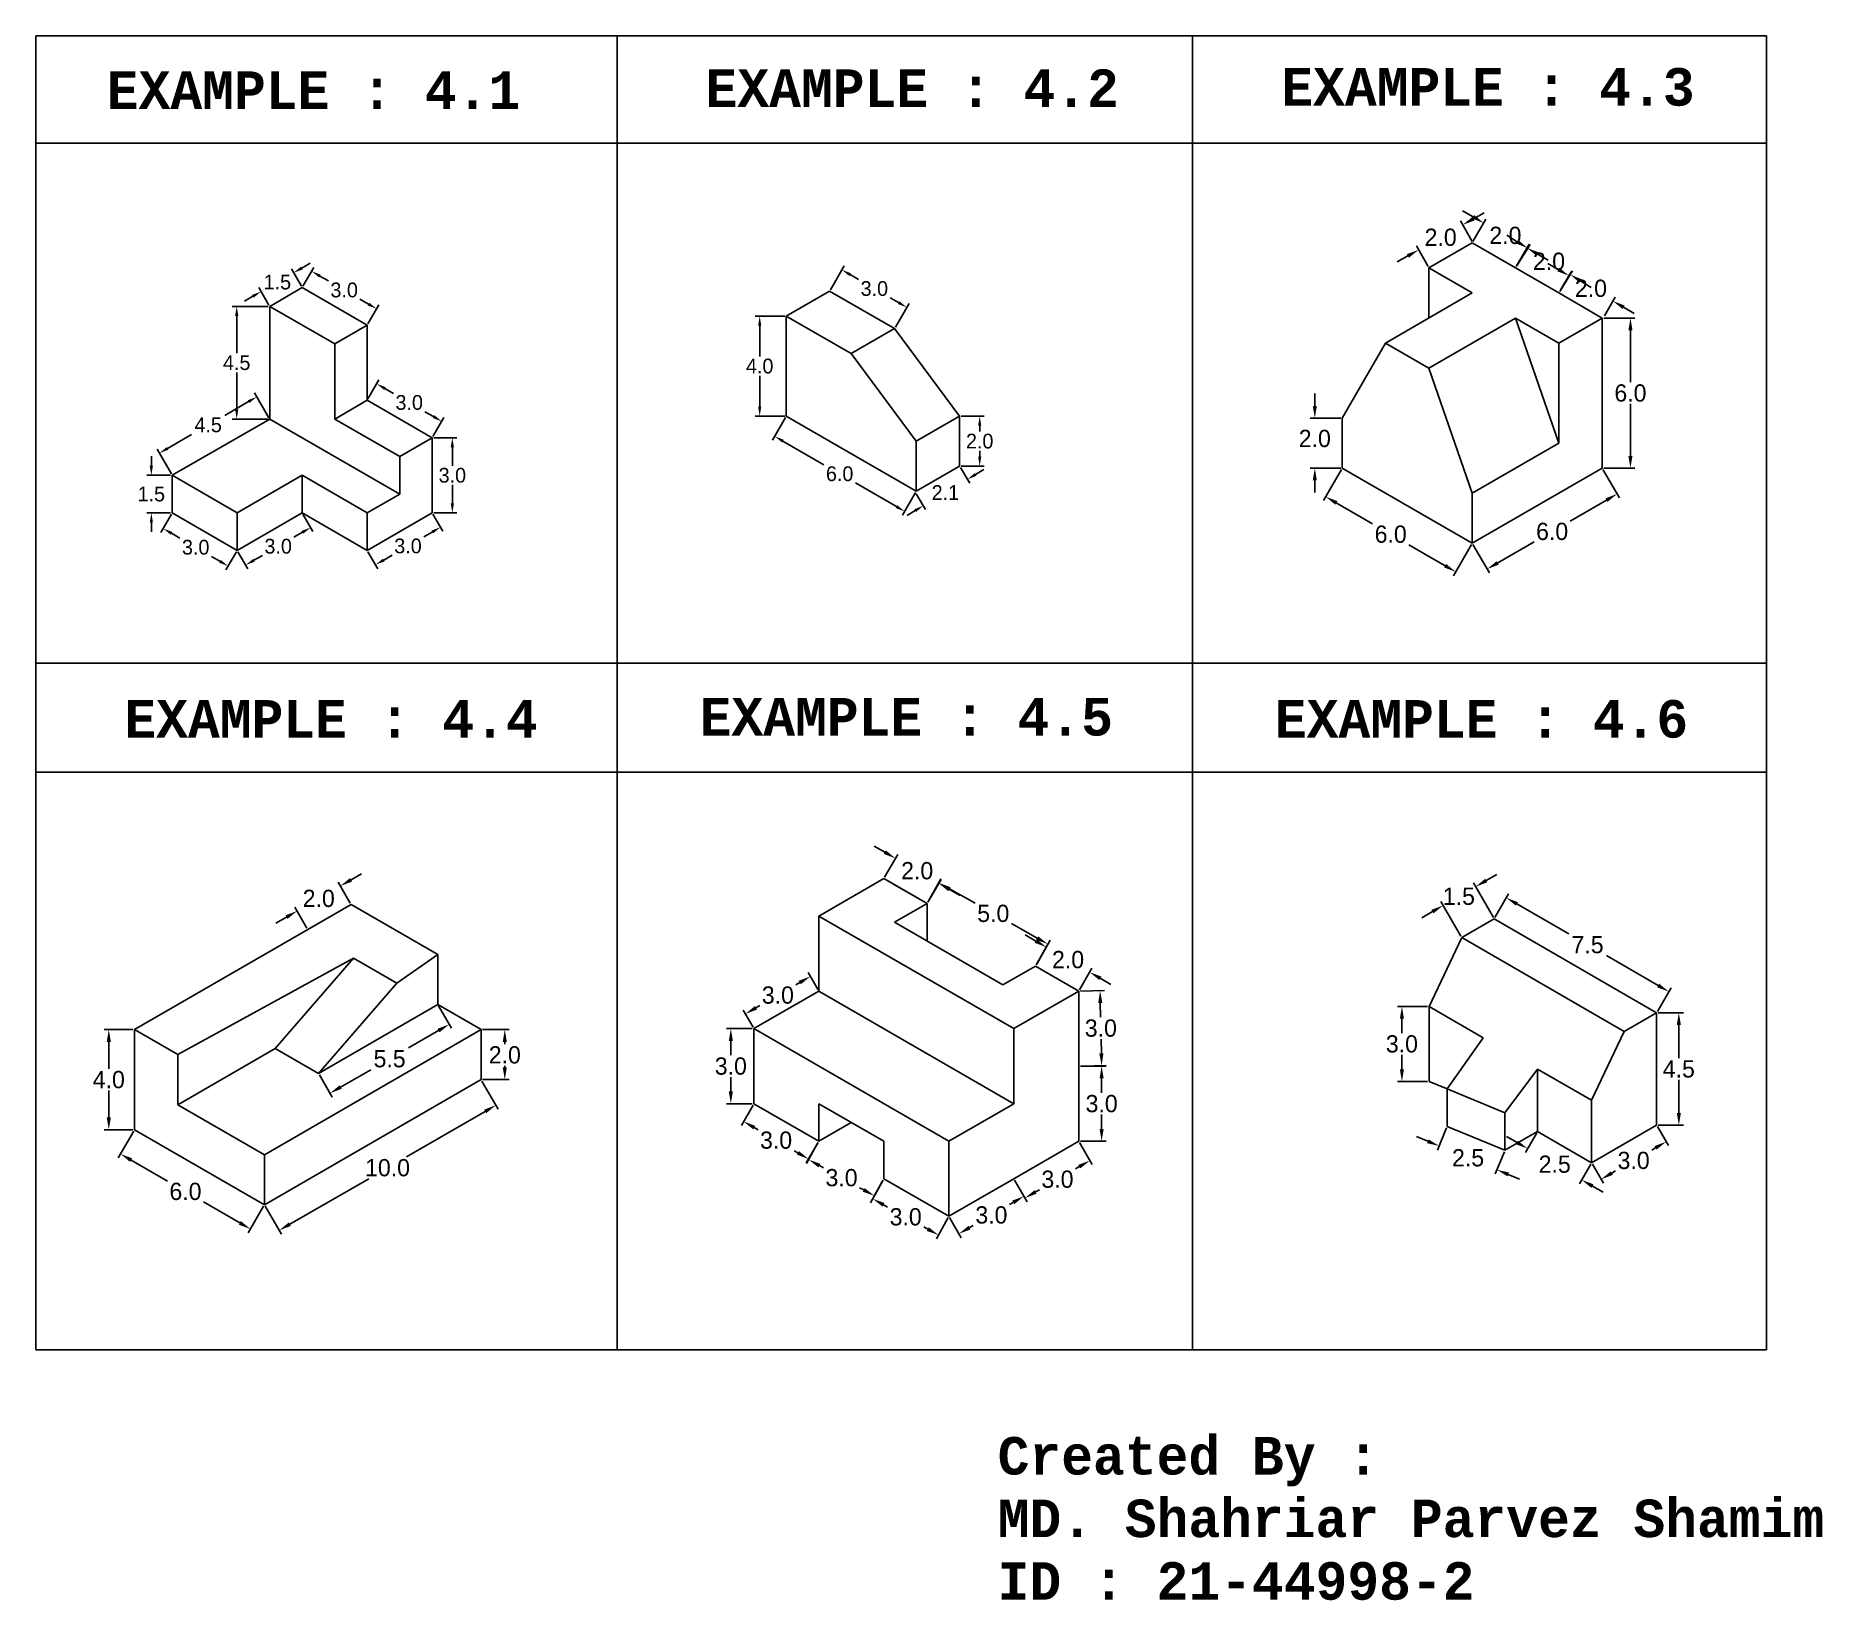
# Model space of a CAD drawing. Header units: inches. Extents: x 16 to 340, y -105 to 45.
# Drawn here: x 16.2 to 87.6, y -17.3 to 45.3 of the extents above; entities outside this region: 1.
import ezdxf

# ---------------------------------------------------------------- set-up
doc = ezdxf.new("R2010")
doc.units = ezdxf.units.IN
doc.header["$MEASUREMENT"] = 0
doc.layers.add('Layer1', color=2, linetype='Continuous')
doc.dimstyles.get("Standard").update_dxf_attribs({"dimtxt": 0.69, "dimasz": 0.49, "dimexe": 0.18, "dimexo": 0.0625, "dimgap": 0.09, "dimtad": 0, "dimtih": 1, "dimtoh": 1, "dimdec": 1, "dimzin": 0, "dimdsep": 46, "dimtxsty": 'Standard', "dimcen": 0.09, "dimclre": 7, "dimadec": 0, "dimazin": 0, "dimtfac": 1, "dimtdec": 1, "dimtofl": 0, "dimtmove": 0, "dimatfit": 3, "dimfxl": 1, "dimtolj": 1, "dimtzin": 0, "dimarcsym": 0})

msp = doc.modelspace()

# ---------------------------------------------------------------- texts
at = {"layer": 'Layer1', "char_height": 1.5, "attachment_point": 1}
for s, insert, width in [('{\\fConsolas|b1|i0|c0|p49;\\C7;EXAMPLE : 4.1}', (19.056, 43.851), 17.57011), ('{\\fConsolas|b1|i0|c0|p49;\\C7;EXAMPLE : 4.2}', (42.991, 43.929), 17.57011), ('{\\fConsolas|b1|i0|c0|p49;\\C7;EXAMPLE : 4.3}', (66.008, 43.983), 17.57011), ('{\\fConsolas|b1|i0|c0|p49;\\C7;EXAMPLE : 4.4}', (19.758, 18.724), 17.57011), ('{\\fConsolas|b1|i0|c0|p49;\\C7;EXAMPLE : 4.5}', (42.755, 18.808), 17.57011), ('{\\fConsolas|b1|i0|c0|p49;\\C7;EXAMPLE : 4.6}', (65.751, 18.724), 17.57011), ('{\\fConsolas|b1|i0|c0|p49;\\C7;Created By :^JMD. Shahriar Parvez Shamim\\PID : 21-44998-2}', (54.666, -10.727), 37.38463)]:
    msp.add_mtext(s, dxfattribs=dict(at, insert=insert, width=width))

# ---------------------------------------------------------------- blocks, each defined once
blk = doc.blocks.new('*D1')
at = {"layer": 'Defpoints', "color": 0}
for p in [(21.133, 31.094), (20.037, 29.094), (21.133, 29.094)]:
    blk.add_point(p, dxfattribs=at)
at = {"layer": 'Layer1', "color": 0, "lineweight": -2}
for p, q in [((20.037, 31.584), (20.037, 32.074)), ((20.037, 28.604), (20.037, 28.114))]:
    blk.add_line(p, q, dxfattribs=at)
at = {"layer": 'Layer1', "color": 7, "lineweight": -2}
for p, q in [((21.071, 31.094), (19.857, 31.094)), ((21.071, 29.094), (19.857, 29.094))]:
    blk.add_line(p, q, dxfattribs=at)
at = {"layer": 'Layer1', "color": 0}
for points in [[(19.956, 31.584), (20.119, 31.584), (20.037, 31.094)], [(19.956, 28.604), (20.119, 28.604), (20.037, 29.094)]]:
    blk.add_solid(points, dxfattribs=at)
at = {"layer": 'Layer1', "color": 0, "insert": (20.037, 30.277), "char_height": 0.69, "attachment_point": 5}
blk.add_mtext('\\A1;2.0', dxfattribs=at)
blk = doc.blocks.new('*D2')
at = {"layer": 'Defpoints', "color": 0}
for p in [(21.133, 29.094), (26.329, 26.094), (25.669, 24.951)]:
    blk.add_point(p, dxfattribs=at)
at = {"layer": 'Layer1', "color": 7, "lineweight": -2}
for p, q in [((21.102, 29.04), (20.383, 27.795)), ((26.298, 26.04), (25.579, 24.795))]:
    blk.add_line(p, q, dxfattribs=at)
at = {"layer": 'Layer1', "color": 0, "lineweight": -2}
for p, q in [((20.897, 27.706), (22.349, 26.868)), ((25.245, 25.196), (23.794, 26.034))]:
    blk.add_line(p, q, dxfattribs=at)
at = {"layer": 'Layer1', "color": 0}
for points in [[(20.938, 27.776), (20.857, 27.635), (20.473, 27.951)], [(25.286, 25.266), (25.204, 25.125), (25.669, 24.951)]]:
    blk.add_solid(points, dxfattribs=at)
at = {"layer": 'Layer1', "color": 0, "insert": (23.071, 26.451), "char_height": 0.69, "attachment_point": 5}
blk.add_mtext('\\A1;6.0', dxfattribs=at)
blk = doc.blocks.new('*D3')
at = {"layer": 'Defpoints', "color": 0}
for p in [(31.526, 29.094), (32.122, 28.062), (26.329, 26.094)]:
    blk.add_point(p, dxfattribs=at)
at = {"layer": 'Layer1', "color": 7, "lineweight": -2}
for p, q in [((31.557, 29.04), (32.212, 27.906)), ((26.361, 26.04), (27.016, 24.906))]:
    blk.add_line(p, q, dxfattribs=at)
at = {"layer": 'Layer1', "color": 0, "lineweight": -2}
for p, q in [((31.697, 27.817), (30.246, 26.979)), ((27.35, 25.307), (28.801, 26.144))]:
    blk.add_line(p, q, dxfattribs=at)
at = {"layer": 'Layer1', "color": 0}
for points in [[(31.657, 27.887), (31.738, 27.746), (32.122, 28.062)], [(27.309, 25.377), (27.391, 25.236), (26.926, 25.062)]]:
    blk.add_solid(points, dxfattribs=at)
at = {"layer": 'Layer1', "color": 0, "insert": (29.524, 26.562), "char_height": 0.69, "attachment_point": 5}
blk.add_mtext('\\A1;6.0', dxfattribs=at)
blk = doc.blocks.new('*D4')
at = {"layer": 'Defpoints', "color": 0}
for p in [(31.526, 35.094), (31.526, 29.094), (32.655, 29.094)]:
    blk.add_point(p, dxfattribs=at)
at = {"layer": 'Layer1', "color": 7, "lineweight": -2}
for p, q in [((31.588, 35.094), (32.835, 35.094)), ((31.588, 29.094), (32.835, 29.094))]:
    blk.add_line(p, q, dxfattribs=at)
at = {"layer": 'Layer1', "color": 0, "lineweight": -2}
for p, q in [((32.655, 34.604), (32.655, 32.529)), ((32.655, 29.584), (32.655, 31.659))]:
    blk.add_line(p, q, dxfattribs=at)
at = {"layer": 'Layer1', "color": 0}
for points in [[(32.573, 34.604), (32.737, 34.604), (32.655, 35.094)], [(32.573, 29.584), (32.737, 29.584), (32.655, 29.094)]]:
    blk.add_solid(points, dxfattribs=at)
at = {"layer": 'Layer1', "color": 0, "insert": (32.655, 32.094), "char_height": 0.69, "attachment_point": 5}
blk.add_mtext('\\A1;6.0', dxfattribs=at)
blk = doc.blocks.new('*D5')
at = {"layer": 'Defpoints', "color": 0}
for p in [(26.329, 38.094), (28.522, 37.892), (28.061, 37.094)]:
    blk.add_point(p, dxfattribs=at)
at = {"layer": 'Layer1', "color": 0, "lineweight": -2}
for p, q in [((26.366, 39.137), (25.941, 39.382)), ((28.946, 37.647), (29.371, 37.402))]:
    blk.add_line(p, q, dxfattribs=at)
at = {"layer": 'Layer1', "color": 7, "lineweight": -2}
for p, q in [((26.361, 38.148), (26.88, 39.048)), ((28.093, 37.148), (28.612, 38.048))]:
    blk.add_line(p, q, dxfattribs=at)
at = {"layer": 'Layer1', "color": 0}
for points in [[(26.407, 39.208), (26.325, 39.066), (26.79, 38.892)], [(28.987, 37.718), (28.906, 37.576), (28.522, 37.892)]]:
    blk.add_solid(points, dxfattribs=at)
at = {"layer": 'Layer1', "color": 0, "insert": (27.656, 38.392), "char_height": 0.69, "attachment_point": 5}
blk.add_mtext('\\A1;2.0', dxfattribs=at)
blk = doc.blocks.new('*D6')
at = {"layer": 'Defpoints', "color": 0}
for p in [(28.093, 37.148), (30.249, 36.83), (29.794, 36.094)]:
    blk.add_point(p, dxfattribs=at)
at = {"layer": 'Layer1', "color": 0, "lineweight": -2}
for p, q in [((28.132, 38.142), (27.715, 38.4)), ((30.666, 36.571), (31.082, 36.313))]:
    blk.add_line(p, q, dxfattribs=at)
at = {"layer": 'Layer1', "color": 7, "lineweight": -2}
for p, q in [((28.126, 37.202), (28.643, 38.037)), ((29.826, 36.147), (30.344, 36.983))]:
    blk.add_line(p, q, dxfattribs=at)
at = {"layer": 'Layer1', "color": 0}
for points in [[(28.175, 38.211), (28.089, 38.072), (28.548, 37.884)], [(30.709, 36.641), (30.623, 36.502), (30.249, 36.83)]]:
    blk.add_solid(points, dxfattribs=at)
at = {"layer": 'Layer1', "color": 0, "insert": (29.399, 37.357), "char_height": 0.69, "attachment_point": 5}
blk.add_mtext('\\A1;2.0', dxfattribs=at)
blk = doc.blocks.new('*D7')
at = {"layer": 'Defpoints', "color": 0}
for p in [(29.826, 36.147), (31.957, 35.769), (31.588, 35.13)]:
    blk.add_point(p, dxfattribs=at)
at = {"layer": 'Layer1', "color": 0, "lineweight": -2}
for p, q in [((29.771, 37.031), (29.347, 37.276)), ((32.381, 35.524), (32.806, 35.279))]:
    blk.add_line(p, q, dxfattribs=at)
at = {"layer": 'Layer1', "color": 7, "lineweight": -2}
for p, q in [((29.858, 36.202), (30.285, 36.942)), ((31.619, 35.184), (32.047, 35.925))]:
    blk.add_line(p, q, dxfattribs=at)
at = {"layer": 'Layer1', "color": 0}
for points in [[(29.812, 37.102), (29.73, 36.96), (30.195, 36.786)], [(32.422, 35.595), (32.34, 35.453), (31.957, 35.769)]]:
    blk.add_solid(points, dxfattribs=at)
at = {"layer": 'Layer1', "color": 0, "insert": (31.076, 36.278), "char_height": 0.69, "attachment_point": 5}
blk.add_mtext('\\A1;2.0', dxfattribs=at)
blk = doc.blocks.new('*D8')
at = {"layer": 'Defpoints', "color": 0}
for p in [(25.95, 38.818), (26.361, 38.094), (24.597, 37.094)]:
    blk.add_point(p, dxfattribs=at)
at = {"layer": 'Layer1', "color": 0, "lineweight": -2}
for p, q in [((26.376, 39.06), (26.803, 39.302)), ((23.761, 37.576), (23.334, 37.335))]:
    blk.add_line(p, q, dxfattribs=at)
at = {"layer": 'Layer1', "color": 7, "lineweight": -2}
for p, q in [((26.33, 38.149), (25.861, 38.975)), ((24.567, 37.149), (24.098, 37.975))]:
    blk.add_line(p, q, dxfattribs=at)
at = {"layer": 'Layer1', "color": 0}
for points in [[(26.336, 39.131), (26.417, 38.989), (25.95, 38.818)], [(23.72, 37.648), (23.801, 37.505), (24.187, 37.818)]]:
    blk.add_solid(points, dxfattribs=at)
at = {"layer": 'Layer1', "color": 0, "insert": (25.068, 38.318), "char_height": 0.69, "attachment_point": 5}
blk.add_mtext('\\A1;2.0', dxfattribs=at)
blk = doc.blocks.new('*D10')
at = {"layer": 'Defpoints', "color": 0}
for p in [(12.59, 15.223), (13.103, 14.336), (9.206, 12.086)]:
    blk.add_point(p, dxfattribs=at)
at = {"layer": 'Layer1', "color": 0, "lineweight": -2}
for p, q in [((12.261, 15.033), (11.309, 14.483)), ((9.022, 13.163), (9.975, 13.713))]:
    blk.add_line(p, q, dxfattribs=at)
at = {"layer": 'Layer1', "color": 7, "lineweight": -2}
for p, q in [((13.072, 14.39), (12.5, 15.379)), ((9.175, 12.14), (8.603, 13.129))]:
    blk.add_line(p, q, dxfattribs=at)
at = {"layer": 'Layer1', "color": 0}
for points in [[(12.23, 15.088), (12.293, 14.979), (12.59, 15.223)], [(8.991, 13.218), (9.054, 13.109), (8.693, 12.973)]]:
    blk.add_solid(points, dxfattribs=at)
at = {"layer": 'Layer1', "color": 0, "insert": (10.642, 14.098), "char_height": 0.59, "attachment_point": 5}
blk.add_mtext('\\A1;4.5', dxfattribs=at)
blk = doc.blocks.new('*D11')
at = {"layer": 'Defpoints', "color": 0}
for p in [(11.784, 18.836), (13.103, 18.836), (13.103, 14.336)]:
    blk.add_point(p, dxfattribs=at)
at = {"layer": 'Layer1', "color": 7, "lineweight": -2}
for p, q in [((13.041, 18.836), (11.604, 18.836)), ((13.041, 14.336), (11.604, 14.336))]:
    blk.add_line(p, q, dxfattribs=at)
at = {"layer": 'Layer1', "color": 0, "lineweight": -2}
for p, q in [((11.784, 18.456), (11.784, 16.971)), ((11.784, 14.716), (11.784, 16.201))]:
    blk.add_line(p, q, dxfattribs=at)
at = {"layer": 'Layer1', "color": 0}
for points in [[(11.721, 18.456), (11.848, 18.456), (11.784, 18.836)], [(11.721, 14.716), (11.848, 14.716), (11.784, 14.336)]]:
    blk.add_solid(points, dxfattribs=at)
at = {"layer": 'Layer1', "color": 0, "insert": (11.784, 16.586), "char_height": 0.59, "attachment_point": 5}
blk.add_mtext('\\A1;4.5', dxfattribs=at)
blk = doc.blocks.new('*D12')
at = {"layer": 'Defpoints', "color": 0}
for p in [(14.058, 20.181), (14.402, 19.586), (13.103, 18.836)]:
    blk.add_point(p, dxfattribs=at)
at = {"layer": 'Layer1', "color": 7, "lineweight": -2}
for p, q in [((14.371, 19.64), (13.968, 20.337)), ((13.072, 18.89), (12.669, 19.587))]:
    blk.add_line(p, q, dxfattribs=at)
at = {"layer": 'Layer1', "color": 0, "lineweight": -2}
for p, q in [((14.387, 20.371), (14.716, 20.561)), ((12.43, 19.241), (12.101, 19.051))]:
    blk.add_line(p, q, dxfattribs=at)
at = {"layer": 'Layer1', "color": 0}
for points in [[(14.355, 20.426), (14.419, 20.317), (14.058, 20.181)], [(12.398, 19.296), (12.462, 19.187), (12.759, 19.431)]]:
    blk.add_solid(points, dxfattribs=at)
at = {"layer": 'Layer1', "color": 0, "insert": (13.409, 19.806), "char_height": 0.59, "attachment_point": 5}
blk.add_mtext('\\A1;1.5', dxfattribs=at)
blk = doc.blocks.new('*D13')
at = {"layer": 'Defpoints', "color": 0}
for p in [(14.402, 19.586), (17.378, 18.74), (17, 18.086)]:
    blk.add_point(p, dxfattribs=at)
at = {"layer": 'Layer1', "color": 7, "lineweight": -2}
for p, q in [((14.433, 19.64), (14.87, 20.396)), ((17.031, 18.14), (17.468, 18.896))]:
    blk.add_line(p, q, dxfattribs=at)
at = {"layer": 'Layer1', "color": 0, "lineweight": -2}
for p, q in [((15.109, 20.05), (15.448, 19.855)), ((17.049, 18.93), (16.71, 19.126))]:
    blk.add_line(p, q, dxfattribs=at)
at = {"layer": 'Layer1', "color": 0}
for points in [[(15.141, 20.105), (15.078, 19.996), (14.78, 20.24)], [(17.081, 18.985), (17.018, 18.876), (17.378, 18.74)]]:
    blk.add_solid(points, dxfattribs=at)
at = {"layer": 'Layer1', "color": 0, "insert": (16.079, 19.49), "char_height": 0.59, "attachment_point": 5}
blk.add_mtext('\\A1;3.0', dxfattribs=at)
blk = doc.blocks.new('*D14')
at = {"layer": 'Defpoints', "color": 0}
for p in [(17, 15.086), (19.598, 13.586), (19.978, 14.244)]:
    blk.add_point(p, dxfattribs=at)
at = {"layer": 'Layer1', "color": 7, "lineweight": -2}
for p, q in [((17.031, 15.14), (17.47, 15.9)), ((19.63, 13.64), (20.068, 14.4))]:
    blk.add_line(p, q, dxfattribs=at)
at = {"layer": 'Layer1', "color": 0, "lineweight": -2}
for p, q in [((17.709, 15.554), (18.048, 15.358)), ((19.649, 14.434), (19.31, 14.63))]:
    blk.add_line(p, q, dxfattribs=at)
at = {"layer": 'Layer1', "color": 0}
for points in [[(17.741, 15.609), (17.678, 15.499), (17.38, 15.744)], [(19.681, 14.489), (19.618, 14.379), (19.978, 14.244)]]:
    blk.add_solid(points, dxfattribs=at)
at = {"layer": 'Layer1', "color": 0, "insert": (18.679, 14.994), "char_height": 0.59, "attachment_point": 5}
blk.add_mtext('\\A1;3.0', dxfattribs=at)
blk = doc.blocks.new('*D15')
at = {"layer": 'Defpoints', "color": 0}
for p in [(19.598, 13.586), (19.598, 10.586), (20.404, 10.586)]:
    blk.add_point(p, dxfattribs=at)
at = {"layer": 'Layer1', "color": 7, "lineweight": -2}
for p, q in [((19.661, 13.586), (20.584, 13.586)), ((19.661, 10.586), (20.584, 10.586))]:
    blk.add_line(p, q, dxfattribs=at)
at = {"layer": 'Layer1', "color": 0, "lineweight": -2}
for p, q in [((20.404, 13.206), (20.404, 12.471)), ((20.404, 10.966), (20.404, 11.701))]:
    blk.add_line(p, q, dxfattribs=at)
at = {"layer": 'Layer1', "color": 0}
for points in [[(20.34, 13.206), (20.467, 13.206), (20.404, 13.586)], [(20.34, 10.966), (20.467, 10.966), (20.404, 10.586)]]:
    blk.add_solid(points, dxfattribs=at)
at = {"layer": 'Layer1', "color": 0, "insert": (20.404, 12.086), "char_height": 0.59, "attachment_point": 5}
blk.add_mtext('\\A1;3.0', dxfattribs=at)
blk = doc.blocks.new('*D16')
at = {"layer": 'Defpoints', "color": 0}
for p in [(19.598, 10.586), (19.93, 10.011), (17, 9.086)]:
    blk.add_point(p, dxfattribs=at)
at = {"layer": 'Layer1', "color": 7, "lineweight": -2}
for p, q in [((19.63, 10.531), (20.02, 9.855)), ((17.031, 9.031), (17.422, 8.355))]:
    blk.add_line(p, q, dxfattribs=at)
at = {"layer": 'Layer1', "color": 0, "lineweight": -2}
for p, q in [((19.601, 9.821), (19.262, 9.625)), ((17.661, 8.701), (18, 8.897))]:
    blk.add_line(p, q, dxfattribs=at)
at = {"layer": 'Layer1', "color": 0}
for points in [[(19.569, 9.876), (19.633, 9.766), (19.93, 10.011)], [(17.629, 8.756), (17.693, 8.646), (17.332, 8.511)]]:
    blk.add_solid(points, dxfattribs=at)
at = {"layer": 'Layer1', "color": 0, "insert": (18.631, 9.261), "char_height": 0.59, "attachment_point": 5}
blk.add_mtext('\\A1;3.0', dxfattribs=at)
blk = doc.blocks.new('*D17')
at = {"layer": 'Defpoints', "color": 0}
for p in [(14.402, 10.586), (14.74, 10), (11.804, 9.086)]:
    blk.add_point(p, dxfattribs=at)
at = {"layer": 'Layer1', "color": 7, "lineweight": -2}
for p, q in [((14.433, 10.531), (14.83, 9.844)), ((11.835, 9.031), (12.232, 8.344))]:
    blk.add_line(p, q, dxfattribs=at)
at = {"layer": 'Layer1', "color": 0, "lineweight": -2}
for p, q in [((14.411, 9.81), (14.072, 9.614)), ((12.471, 8.69), (12.81, 8.885))]:
    blk.add_line(p, q, dxfattribs=at)
at = {"layer": 'Layer1', "color": 0}
for points in [[(14.38, 9.865), (14.443, 9.755), (14.74, 10)], [(12.44, 8.745), (12.503, 8.635), (12.142, 8.5)]]:
    blk.add_solid(points, dxfattribs=at)
at = {"layer": 'Layer1', "color": 0, "insert": (13.441, 9.25), "char_height": 0.59, "attachment_point": 5}
blk.add_mtext('\\A1;3.0', dxfattribs=at)
blk = doc.blocks.new('*D18')
at = {"layer": 'Defpoints', "color": 0}
for p in [(9.206, 10.586), (11.804, 9.086), (11.443, 8.46)]:
    blk.add_point(p, dxfattribs=at)
at = {"layer": 'Layer1', "color": 7, "lineweight": -2}
for p, q in [((9.175, 10.531), (8.755, 9.804)), ((11.773, 9.031), (11.353, 8.304))]:
    blk.add_line(p, q, dxfattribs=at)
at = {"layer": 'Layer1', "color": 0, "lineweight": -2}
for p, q in [((9.174, 9.77), (9.513, 9.574)), ((11.114, 8.65), (10.775, 8.846))]:
    blk.add_line(p, q, dxfattribs=at)
at = {"layer": 'Layer1', "color": 0}
for points in [[(9.206, 9.825), (9.142, 9.715), (8.845, 9.96)], [(11.146, 8.705), (11.082, 8.595), (11.443, 8.46)]]:
    blk.add_solid(points, dxfattribs=at)
at = {"layer": 'Layer1', "color": 0, "insert": (10.144, 9.21), "char_height": 0.59, "attachment_point": 5}
blk.add_mtext('\\A1;3.0', dxfattribs=at)
blk = doc.blocks.new('*D19')
at = {"layer": 'Defpoints', "color": 0}
for p in [(9.206, 12.086), (8.371, 10.586), (9.206, 10.586)]:
    blk.add_point(p, dxfattribs=at)
at = {"layer": 'Layer1', "color": 0, "lineweight": -2}
for p, q in [((8.371, 12.466), (8.371, 12.846)), ((8.371, 10.206), (8.371, 9.826))]:
    blk.add_line(p, q, dxfattribs=at)
at = {"layer": 'Layer1', "color": 7, "lineweight": -2}
for p, q in [((9.143, 12.086), (8.191, 12.086)), ((9.143, 10.586), (8.191, 10.586))]:
    blk.add_line(p, q, dxfattribs=at)
at = {"layer": 'Layer1', "color": 0}
for points in [[(8.308, 12.466), (8.434, 12.466), (8.371, 12.086)], [(8.308, 10.206), (8.434, 10.206), (8.371, 10.586)]]:
    blk.add_solid(points, dxfattribs=at)
at = {"layer": 'Layer1', "color": 0, "insert": (8.371, 11.336), "char_height": 0.59, "attachment_point": 5}
blk.add_mtext('\\A1;1.5', dxfattribs=at)
blk = doc.blocks.new('*D20')
at = {"layer": 'Defpoints', "color": 0}
for p in [(26.201, 16.804), (25.139, 12.804), (26.201, 12.804)]:
    blk.add_point(p, dxfattribs=at)
at = {"layer": 'Layer1', "color": 7, "lineweight": -2}
for p, q in [((26.139, 16.804), (24.959, 16.804)), ((26.139, 12.804), (24.959, 12.804))]:
    blk.add_line(p, q, dxfattribs=at)
at = {"layer": 'Layer1', "color": 0, "lineweight": -2}
for p, q in [((25.139, 16.424), (25.139, 15.189)), ((25.139, 13.184), (25.139, 14.419))]:
    blk.add_line(p, q, dxfattribs=at)
at = {"layer": 'Layer1', "color": 0}
for points in [[(25.075, 16.424), (25.202, 16.424), (25.139, 16.804)], [(25.075, 13.184), (25.202, 13.184), (25.139, 12.804)]]:
    blk.add_solid(points, dxfattribs=at)
at = {"layer": 'Layer1', "color": 0, "insert": (25.139, 14.804), "char_height": 0.59, "attachment_point": 5}
blk.add_mtext('\\A1;4.0', dxfattribs=at)
blk = doc.blocks.new('*D21')
at = {"layer": 'Defpoints', "color": 0}
for p in [(27.933, 17.804), (31.021, 17.152), (30.532, 16.304)]:
    blk.add_point(p, dxfattribs=at)
at = {"layer": 'Layer1', "color": 7, "lineweight": -2}
for p, q in [((27.965, 17.858), (28.513, 18.808)), ((30.563, 16.358), (31.111, 17.308))]:
    blk.add_line(p, q, dxfattribs=at)
at = {"layer": 'Layer1', "color": 0, "lineweight": -2}
for p, q in [((28.752, 18.462), (29.091, 18.266)), ((30.692, 17.342), (30.353, 17.538))]:
    blk.add_line(p, q, dxfattribs=at)
at = {"layer": 'Layer1', "color": 0}
for points in [[(28.784, 18.517), (28.72, 18.407), (28.423, 18.652)], [(30.724, 17.397), (30.66, 17.287), (31.021, 17.152)]]:
    blk.add_solid(points, dxfattribs=at)
at = {"layer": 'Layer1', "color": 0, "insert": (29.722, 17.902), "char_height": 0.59, "attachment_point": 5}
blk.add_mtext('\\A1;3.0', dxfattribs=at)
blk = doc.blocks.new('*D22')
at = {"layer": 'Defpoints', "color": 0}
for p in [(26.201, 12.804), (31.398, 9.804), (30.933, 8.999)]:
    blk.add_point(p, dxfattribs=at)
at = {"layer": 'Layer1', "color": 7, "lineweight": -2}
for p, q in [((26.17, 12.75), (25.647, 11.843)), ((31.366, 9.75), (30.843, 8.843))]:
    blk.add_line(p, q, dxfattribs=at)
at = {"layer": 'Layer1', "color": 0, "lineweight": -2}
for p, q in [((26.066, 11.809), (27.704, 10.863)), ((30.604, 9.189), (28.966, 10.135))]:
    blk.add_line(p, q, dxfattribs=at)
at = {"layer": 'Layer1', "color": 0}
for points in [[(26.097, 11.864), (26.034, 11.754), (25.737, 11.999)], [(30.635, 9.244), (30.572, 9.134), (30.933, 8.999)]]:
    blk.add_solid(points, dxfattribs=at)
at = {"layer": 'Layer1', "color": 0, "insert": (28.335, 10.499), "char_height": 0.59, "attachment_point": 5}
blk.add_mtext('\\A1;6.0', dxfattribs=at)
blk = doc.blocks.new('*D23')
at = {"layer": 'Defpoints', "color": 0}
for p in [(33.13, 10.804), (33.444, 10.279), (31.366, 9.75)]:
    blk.add_point(p, dxfattribs=at)
at = {"layer": 'Layer1', "color": 7, "lineweight": -2}
for p, q in [((33.162, 10.751), (33.536, 10.124)), ((31.398, 9.696), (31.773, 9.07))]:
    blk.add_line(p, q, dxfattribs=at)
at = {"layer": 'Layer1', "color": 0, "lineweight": -2}
for p, q in [((33.77, 10.474), (34.096, 10.669)), ((31.354, 9.03), (31.028, 8.835))]:
    blk.add_line(p, q, dxfattribs=at)
at = {"layer": 'Layer1', "color": 0}
for points in [[(33.737, 10.528), (33.802, 10.419), (33.444, 10.279)], [(31.322, 9.084), (31.387, 8.975), (31.68, 9.225)]]:
    blk.add_solid(points, dxfattribs=at)
at = {"layer": 'Layer1', "color": 0, "insert": (32.562, 9.752), "char_height": 0.59, "attachment_point": 5}
blk.add_mtext('\\A1;2.1', dxfattribs=at)
blk = doc.blocks.new('*D24')
at = {"layer": 'Defpoints', "color": 0}
for p in [(33.13, 12.804), (33.13, 10.804), (33.933, 10.804)]:
    blk.add_point(p, dxfattribs=at)
at = {"layer": 'Layer1', "color": 7, "lineweight": -2}
for p, q in [((33.192, 12.804), (34.113, 12.804)), ((33.192, 10.804), (34.113, 10.804))]:
    blk.add_line(p, q, dxfattribs=at)
at = {"layer": 'Layer1', "color": 0, "lineweight": -2}
for p, q in [((33.933, 12.424), (33.933, 12.189)), ((33.933, 11.184), (33.933, 11.419))]:
    blk.add_line(p, q, dxfattribs=at)
at = {"layer": 'Layer1', "color": 0}
for points in [[(33.87, 12.424), (33.996, 12.424), (33.933, 12.804)], [(33.87, 11.184), (33.996, 11.184), (33.933, 10.804)]]:
    blk.add_solid(points, dxfattribs=at)
at = {"layer": 'Layer1', "color": 0, "insert": (33.933, 11.804), "char_height": 0.59, "attachment_point": 5}
blk.add_mtext('\\A1;2.0', dxfattribs=at)
blk = doc.blocks.new('*D29')
at = {"layer": 'Defpoints', "color": 0}
for p in [(15.787, 17.339), (14.761, 13.339), (15.787, 13.339)]:
    blk.add_point(p, dxfattribs=at)
at = {"layer": 'Layer1', "color": 7, "lineweight": -2}
for p, q in [((15.725, 17.339), (14.581, 17.339)), ((15.725, 13.339), (14.581, 13.339))]:
    blk.add_line(p, q, dxfattribs=at)
at = {"layer": 'Layer1', "color": 0, "lineweight": -2}
for p, q in [((14.761, 16.849), (14.761, 15.774)), ((14.761, 13.829), (14.761, 14.904))]:
    blk.add_line(p, q, dxfattribs=at)
at = {"layer": 'Layer1', "color": 0}
for points in [[(14.68, 16.849), (14.843, 16.849), (14.761, 17.339)], [(14.68, 13.829), (14.843, 13.829), (14.761, 13.339)]]:
    blk.add_solid(points, dxfattribs=at)
at = {"layer": 'Layer1', "color": 0, "insert": (14.761, 15.339), "char_height": 0.69, "attachment_point": 5}
blk.add_mtext('\\A1;4.0', dxfattribs=at)
blk = doc.blocks.new('*D30')
at = {"layer": 'Defpoints', "color": 0}
for p in [(15.787, 13.339), (20.984, 10.339), (20.424, 9.37)]:
    blk.add_point(p, dxfattribs=at)
at = {"layer": 'Layer1', "color": 7, "lineweight": -2}
for p, q in [((15.756, 13.285), (15.138, 12.214)), ((20.952, 10.285), (20.334, 9.214))]:
    blk.add_line(p, q, dxfattribs=at)
at = {"layer": 'Layer1', "color": 0, "lineweight": -2}
for p, q in [((15.652, 12.125), (17.103, 11.287)), ((20, 9.615), (18.548, 10.453))]:
    blk.add_line(p, q, dxfattribs=at)
at = {"layer": 'Layer1', "color": 0}
for points in [[(15.693, 12.196), (15.611, 12.054), (15.228, 12.37)], [(20.04, 9.686), (19.959, 9.544), (20.424, 9.37)]]:
    blk.add_solid(points, dxfattribs=at)
at = {"layer": 'Layer1', "color": 0, "insert": (17.826, 10.87), "char_height": 0.69, "attachment_point": 5}
blk.add_mtext('\\A1;6.0', dxfattribs=at)
blk = doc.blocks.new('*D31')
at = {"layer": 'Defpoints', "color": 0}
for p in [(29.644, 15.339), (30.234, 14.317), (20.984, 10.339)]:
    blk.add_point(p, dxfattribs=at)
at = {"layer": 'Layer1', "color": 7, "lineweight": -2}
for p, q in [((29.675, 15.285), (30.324, 14.161)), ((21.015, 10.285), (21.664, 9.161))]:
    blk.add_line(p, q, dxfattribs=at)
at = {"layer": 'Layer1', "color": 0, "lineweight": -2}
for p, q in [((29.81, 14.072), (26.657, 12.252)), ((21.998, 9.562), (25.15, 11.382))]:
    blk.add_line(p, q, dxfattribs=at)
at = {"layer": 'Layer1', "color": 0}
for points in [[(29.769, 14.143), (29.85, 14.001), (30.234, 14.317)], [(21.957, 9.633), (22.039, 9.491), (21.574, 9.317)]]:
    blk.add_solid(points, dxfattribs=at)
at = {"layer": 'Layer1', "color": 0, "insert": (25.904, 11.817), "char_height": 0.69, "attachment_point": 5}
blk.add_mtext('\\A1;10.0', dxfattribs=at)
blk = doc.blocks.new('*D32')
at = {"layer": 'Defpoints', "color": 0}
for p in [(29.644, 17.339), (29.644, 15.339), (30.592, 15.339)]:
    blk.add_point(p, dxfattribs=at)
at = {"layer": 'Layer1', "color": 7, "lineweight": -2}
for p, q in [((29.706, 17.339), (30.772, 17.339)), ((29.706, 15.339), (30.772, 15.339))]:
    blk.add_line(p, q, dxfattribs=at)
at = {"layer": 'Layer1', "color": 0, "lineweight": -2}
for p, q in [((30.592, 16.849), (30.592, 16.761)), ((30.592, 15.829), (30.592, 15.891))]:
    blk.add_line(p, q, dxfattribs=at)
at = {"layer": 'Layer1', "color": 0}
for points in [[(30.51, 16.849), (30.673, 16.849), (30.592, 17.339)], [(30.51, 15.829), (30.673, 15.829), (30.592, 15.339)]]:
    blk.add_solid(points, dxfattribs=at)
at = {"layer": 'Layer1', "color": 0, "insert": (30.592, 16.326), "char_height": 0.69, "attachment_point": 5}
blk.add_mtext('\\A1;2.0', dxfattribs=at)
blk = doc.blocks.new('*D33')
at = {"layer": 'Defpoints', "color": 0}
for p in [(24.02, 23.08), (24.448, 22.339), (22.716, 21.339)]:
    blk.add_point(p, dxfattribs=at)
at = {"layer": 'Layer1', "color": 0, "lineweight": -2}
for p, q in [((24.444, 23.325), (24.869, 23.57)), ((21.864, 21.835), (21.439, 21.59))]:
    blk.add_line(p, q, dxfattribs=at)
at = {"layer": 'Layer1', "color": 7, "lineweight": -2}
for p, q in [((24.416, 22.393), (23.93, 23.236)), ((22.684, 21.393), (22.198, 22.236))]:
    blk.add_line(p, q, dxfattribs=at)
at = {"layer": 'Layer1', "color": 0}
for points in [[(24.404, 23.395), (24.485, 23.254), (24.02, 23.08)], [(21.823, 21.905), (21.905, 21.764), (22.288, 22.08)]]:
    blk.add_solid(points, dxfattribs=at)
at = {"layer": 'Layer1', "color": 0, "insert": (23.154, 22.58), "char_height": 0.69, "attachment_point": 5}
blk.add_mtext('\\A1;2.0', dxfattribs=at)
blk = doc.blocks.new('*D34')
at = {"layer": 'Defpoints', "color": 0}
for p in [(27.912, 18.339), (23.149, 15.589), (23.605, 14.798)]:
    blk.add_point(p, dxfattribs=at)
at = {"layer": 'Layer1', "color": 7, "lineweight": -2}
for p, q in [((27.943, 18.285), (28.458, 17.392)), ((23.18, 15.535), (23.695, 14.642))]:
    blk.add_line(p, q, dxfattribs=at)
at = {"layer": 'Layer1', "color": 0, "lineweight": -2}
for p, q in [((27.944, 17.303), (26.74, 16.608)), ((24.03, 15.043), (25.233, 15.738))]:
    blk.add_line(p, q, dxfattribs=at)
at = {"layer": 'Layer1', "color": 0}
for points in [[(27.903, 17.374), (27.985, 17.232), (28.368, 17.548)], [(23.989, 15.114), (24.07, 14.972), (23.605, 14.798)]]:
    blk.add_solid(points, dxfattribs=at)
at = {"layer": 'Layer1', "color": 0, "insert": (25.987, 16.173), "char_height": 0.69, "attachment_point": 5}
blk.add_mtext('\\A1;5.5', dxfattribs=at)
blk = doc.blocks.new('*D37')
at = {"layer": 'Defpoints', "color": 0}
for p in [(36.158, 16.353), (36.497, 15.766), (33.899, 14.266)]:
    blk.add_point(p, dxfattribs=at)
at = {"layer": 'Layer1', "color": 7, "lineweight": -2}
for p, q in [((36.466, 15.82), (36.068, 16.509)), ((33.868, 14.32), (33.47, 15.009))]:
    blk.add_line(p, q, dxfattribs=at)
at = {"layer": 'Layer1', "color": 0, "lineweight": -2}
for p, q in [((35.734, 16.108), (35.582, 16.02)), ((33.984, 15.098), (34.137, 15.186))]:
    blk.add_line(p, q, dxfattribs=at)
at = {"layer": 'Layer1', "color": 0}
for points in [[(35.693, 16.179), (35.775, 16.037), (36.158, 16.353)], [(33.944, 15.169), (34.025, 15.027), (33.56, 14.853)]]:
    blk.add_solid(points, dxfattribs=at)
at = {"layer": 'Layer1', "color": 0, "insert": (34.859, 15.603), "char_height": 0.69, "attachment_point": 5}
blk.add_mtext('\\A1;3.0', dxfattribs=at)
blk = doc.blocks.new('*D38')
at = {"layer": 'Defpoints', "color": 0}
for p in [(33.899, 14.266), (32.979, 11.266), (33.899, 11.266)]:
    blk.add_point(p, dxfattribs=at)
at = {"layer": 'Layer1', "color": 7, "lineweight": -2}
for p, q in [((33.837, 14.266), (32.799, 14.266)), ((33.837, 11.266), (32.799, 11.266))]:
    blk.add_line(p, q, dxfattribs=at)
at = {"layer": 'Layer1', "color": 0, "lineweight": -2}
for p, q in [((32.979, 13.776), (32.979, 13.201)), ((32.979, 11.756), (32.979, 12.331))]:
    blk.add_line(p, q, dxfattribs=at)
at = {"layer": 'Layer1', "color": 0}
for points in [[(32.897, 13.776), (33.061, 13.776), (32.979, 14.266)], [(32.897, 11.756), (33.061, 11.756), (32.979, 11.266)]]:
    blk.add_solid(points, dxfattribs=at)
at = {"layer": 'Layer1', "color": 0, "insert": (32.979, 12.766), "char_height": 0.69, "attachment_point": 5}
blk.add_mtext('\\A1;3.0', dxfattribs=at)
blk = doc.blocks.new('*D39')
at = {"layer": 'Defpoints', "color": 0}
for p in [(33.899, 11.266), (36.497, 9.766), (36.087, 9.055)]:
    blk.add_point(p, dxfattribs=at)
at = {"layer": 'Layer1', "color": 7, "lineweight": -2}
for p, q in [((33.868, 11.212), (33.399, 10.399)), ((36.466, 9.712), (35.997, 8.899))]:
    blk.add_line(p, q, dxfattribs=at)
at = {"layer": 'Layer1', "color": 0, "lineweight": -2}
for p, q in [((33.913, 10.31), (34.066, 10.222)), ((35.663, 9.3), (35.511, 9.388))]:
    blk.add_line(p, q, dxfattribs=at)
at = {"layer": 'Layer1', "color": 0}
for points in [[(33.954, 10.381), (33.873, 10.239), (33.489, 10.555)], [(35.704, 9.371), (35.622, 9.229), (36.087, 9.055)]]:
    blk.add_solid(points, dxfattribs=at)
at = {"layer": 'Layer1', "color": 0, "insert": (34.788, 9.805), "char_height": 0.69, "attachment_point": 5}
blk.add_mtext('\\A1;3.0', dxfattribs=at)
blk = doc.blocks.new('*D40')
at = {"layer": 'Defpoints', "color": 0}
for p in [(36.466, 9.712), (39.095, 8.266), (38.72, 7.583)]:
    blk.add_point(p, dxfattribs=at)
at = {"layer": 'Layer1', "color": 7, "lineweight": -2}
for p, q in [((36.436, 9.657), (36.004, 8.871)), ((39.065, 8.211), (38.633, 7.426))]:
    blk.add_line(p, q, dxfattribs=at)
at = {"layer": 'Layer1', "color": 0, "lineweight": -2}
for p, q in [((36.52, 8.793), (36.683, 8.704)), ((38.291, 7.819), (38.128, 7.909))]:
    blk.add_line(p, q, dxfattribs=at)
at = {"layer": 'Layer1', "color": 0}
for points in [[(36.56, 8.865), (36.481, 8.721), (36.091, 9.029)], [(38.33, 7.891), (38.251, 7.748), (38.72, 7.583)]]:
    blk.add_solid(points, dxfattribs=at)
at = {"layer": 'Layer1', "color": 0, "insert": (37.405, 8.306), "char_height": 0.69, "attachment_point": 5}
blk.add_mtext('\\A1;3.0', dxfattribs=at)
blk = doc.blocks.new('*D41')
at = {"layer": 'Defpoints', "color": 0}
for p in [(39.065, 8.211), (38.654, 7.462), (41.693, 6.766)]:
    blk.add_point(p, dxfattribs=at)
at = {"layer": 'Layer1', "color": 7, "lineweight": -2}
for p, q in [((39.035, 8.156), (38.567, 7.304)), ((41.663, 6.711), (41.195, 5.859))]:
    blk.add_line(p, q, dxfattribs=at)
at = {"layer": 'Layer1', "color": 0, "lineweight": -2}
for p, q in [((39.083, 7.226), (39.245, 7.137)), ((40.852, 6.253), (40.69, 6.342))]:
    blk.add_line(p, q, dxfattribs=at)
at = {"layer": 'Layer1', "color": 0}
for points in [[(39.122, 7.298), (39.044, 7.155), (38.654, 7.462)], [(40.892, 6.325), (40.813, 6.181), (41.282, 6.017)]]:
    blk.add_solid(points, dxfattribs=at)
at = {"layer": 'Layer1', "color": 0, "insert": (39.968, 6.74), "char_height": 0.69, "attachment_point": 5}
blk.add_mtext('\\A1;3.0', dxfattribs=at)
blk = doc.blocks.new('*D42')
at = {"layer": 'Defpoints', "color": 0}
for p in [(44.292, 8.266), (44.695, 7.567), (41.693, 6.766)]:
    blk.add_point(p, dxfattribs=at)
at = {"layer": 'Layer1', "color": 7, "lineweight": -2}
for p, q in [((44.323, 8.212), (44.785, 7.411)), ((41.725, 6.712), (42.187, 5.911))]:
    blk.add_line(p, q, dxfattribs=at)
at = {"layer": 'Layer1', "color": 0, "lineweight": -2}
for p, q in [((44.271, 7.322), (44.118, 7.234)), ((42.521, 6.312), (42.673, 6.4))]:
    blk.add_line(p, q, dxfattribs=at)
at = {"layer": 'Layer1', "color": 0}
for points in [[(44.23, 7.393), (44.311, 7.251), (44.695, 7.567)], [(42.48, 6.383), (42.562, 6.241), (42.097, 6.067)]]:
    blk.add_solid(points, dxfattribs=at)
at = {"layer": 'Layer1', "color": 0, "insert": (43.396, 6.817), "char_height": 0.69, "attachment_point": 5}
blk.add_mtext('\\A1;3.0', dxfattribs=at)
blk = doc.blocks.new('*D43')
at = {"layer": 'Defpoints', "color": 0}
for p in [(46.89, 9.766), (47.335, 8.994), (44.292, 8.266)]:
    blk.add_point(p, dxfattribs=at)
at = {"layer": 'Layer1', "color": 7, "lineweight": -2}
for p, q in [((46.921, 9.712), (47.425, 8.838)), ((44.323, 8.212), (44.827, 7.338))]:
    blk.add_line(p, q, dxfattribs=at)
at = {"layer": 'Layer1', "color": 0, "lineweight": -2}
for p, q in [((46.911, 8.749), (46.758, 8.661)), ((45.161, 7.739), (45.313, 7.827))]:
    blk.add_line(p, q, dxfattribs=at)
at = {"layer": 'Layer1', "color": 0}
for points in [[(46.87, 8.82), (46.951, 8.679), (47.335, 8.994)], [(45.12, 7.81), (45.202, 7.669), (44.737, 7.494)]]:
    blk.add_solid(points, dxfattribs=at)
at = {"layer": 'Layer1', "color": 0, "insert": (46.036, 8.244), "char_height": 0.69, "attachment_point": 5}
blk.add_mtext('\\A1;3.0', dxfattribs=at)
blk = doc.blocks.new('*D44')
at = {"layer": 'Defpoints', "color": 0}
for p in [(46.89, 12.766), (47.802, 12.766), (46.89, 9.766)]:
    blk.add_point(p, dxfattribs=at)
at = {"layer": 'Layer1', "color": 7, "lineweight": -2}
for p, q in [((46.952, 12.766), (47.982, 12.766)), ((46.952, 9.766), (47.982, 9.766))]:
    blk.add_line(p, q, dxfattribs=at)
at = {"layer": 'Layer1', "color": 0, "lineweight": -2}
for p, q in [((47.802, 12.276), (47.802, 11.701)), ((47.802, 10.256), (47.802, 10.831))]:
    blk.add_line(p, q, dxfattribs=at)
at = {"layer": 'Layer1', "color": 0}
for points in [[(47.721, 12.276), (47.884, 12.276), (47.802, 12.766)], [(47.721, 10.256), (47.884, 10.256), (47.802, 9.766)]]:
    blk.add_solid(points, dxfattribs=at)
at = {"layer": 'Layer1', "color": 0, "insert": (47.802, 11.266), "char_height": 0.69, "attachment_point": 5}
blk.add_mtext('\\A1;3.0', dxfattribs=at)
blk = doc.blocks.new('*D45')
at = {"layer": 'Defpoints', "color": 0}
for p in [(46.89, 15.766), (46.952, 12.766), (47.802, 12.783)]:
    blk.add_point(p, dxfattribs=at)
at = {"layer": 'Layer1', "color": 7, "lineweight": -2}
for p, q in [((46.952, 15.767), (47.92, 15.787)), ((47.015, 12.767), (47.982, 12.787))]:
    blk.add_line(p, q, dxfattribs=at)
at = {"layer": 'Layer1', "color": 0, "lineweight": -2}
for p, q in [((47.75, 15.294), (47.762, 14.718)), ((47.792, 13.273), (47.78, 13.848))]:
    blk.add_line(p, q, dxfattribs=at)
at = {"layer": 'Layer1', "color": 0}
for points in [[(47.831, 15.295), (47.668, 15.292), (47.74, 15.783)], [(47.874, 13.275), (47.71, 13.272), (47.802, 12.783)]]:
    blk.add_solid(points, dxfattribs=at)
at = {"layer": 'Layer1', "color": 0, "insert": (47.771, 14.283), "char_height": 0.69, "attachment_point": 5}
blk.add_mtext('\\A1;3.0', dxfattribs=at)
blk = doc.blocks.new('*D46')
at = {"layer": 'Defpoints', "color": 0}
for p in [(45.158, 16.766), (47.326, 16.521), (46.89, 15.766)]:
    blk.add_point(p, dxfattribs=at)
at = {"layer": 'Layer1', "color": 0, "lineweight": -2}
for p, q in [((45.17, 17.766), (44.745, 18.011)), ((47.75, 16.276), (48.175, 16.031))]:
    blk.add_line(p, q, dxfattribs=at)
at = {"layer": 'Layer1', "color": 7, "lineweight": -2}
for p, q in [((45.189, 16.82), (45.684, 17.677)), ((46.921, 15.82), (47.416, 16.677))]:
    blk.add_line(p, q, dxfattribs=at)
at = {"layer": 'Layer1', "color": 0}
for points in [[(45.21, 17.837), (45.129, 17.696), (45.594, 17.521)], [(47.791, 16.347), (47.709, 16.206), (47.326, 16.521)]]:
    blk.add_solid(points, dxfattribs=at)
at = {"layer": 'Layer1', "color": 0, "insert": (46.46, 17.021), "char_height": 0.69, "attachment_point": 5}
blk.add_mtext('\\A1;2.0', dxfattribs=at)
blk = doc.blocks.new('*D47')
at = {"layer": 'Defpoints', "color": 0}
for p in [(39.095, 20.266), (41.293, 20.073), (40.827, 19.266)]:
    blk.add_point(p, dxfattribs=at)
at = {"layer": 'Layer1', "color": 0, "lineweight": -2}
for p, q in [((39.137, 21.318), (38.713, 21.563)), ((41.718, 19.828), (42.142, 19.583))]:
    blk.add_line(p, q, dxfattribs=at)
at = {"layer": 'Layer1', "color": 7, "lineweight": -2}
for p, q in [((39.127, 20.32), (39.651, 21.228)), ((40.859, 19.32), (41.383, 20.228))]:
    blk.add_line(p, q, dxfattribs=at)
at = {"layer": 'Layer1', "color": 0}
for points in [[(39.178, 21.388), (39.096, 21.247), (39.561, 21.073)], [(41.758, 19.898), (41.677, 19.757), (41.293, 20.073)]]:
    blk.add_solid(points, dxfattribs=at)
at = {"layer": 'Layer1', "color": 0, "insert": (40.427, 20.573), "char_height": 0.69, "attachment_point": 5}
blk.add_mtext('\\A1;2.0', dxfattribs=at)
blk = doc.blocks.new('*D48')
at = {"layer": 'Defpoints', "color": 0}
for p in [(40.827, 19.266), (45.652, 17.645), (45.189, 16.82)]:
    blk.add_point(p, dxfattribs=at)
at = {"layer": 'Layer1', "color": 7, "lineweight": -2}
for p, q in [((40.858, 19.32), (41.378, 20.248)), ((45.219, 16.874), (45.74, 17.802))]:
    blk.add_line(p, q, dxfattribs=at)
at = {"layer": 'Layer1', "color": 0, "lineweight": -2}
for p, q in [((41.718, 19.851), (42.748, 19.273)), ((45.224, 17.885), (44.193, 18.463))]:
    blk.add_line(p, q, dxfattribs=at)
at = {"layer": 'Layer1', "color": 0}
for points in [[(41.758, 19.922), (41.678, 19.78), (41.29, 20.091)], [(45.264, 17.956), (45.184, 17.813), (45.652, 17.645)]]:
    blk.add_solid(points, dxfattribs=at)
at = {"layer": 'Layer1', "color": 0, "insert": (43.471, 18.868), "char_height": 0.69, "attachment_point": 5}
blk.add_mtext('\\A1;5.0', dxfattribs=at)
blk = doc.blocks.new('*D49')
at = {"layer": 'Defpoints', "color": 0}
for p in [(55.75, 18.223), (56.492, 16.938), (55.193, 16.188)]:
    blk.add_point(p, dxfattribs=at)
at = {"layer": 'Layer1', "color": 0, "lineweight": -2}
for p, q in [((56.174, 18.468), (56.598, 18.713)), ((54.026, 17.228), (53.602, 16.983))]:
    blk.add_line(p, q, dxfattribs=at)
at = {"layer": 'Layer1', "color": 7, "lineweight": -2}
for p, q in [((56.461, 16.992), (55.66, 18.379)), ((55.162, 16.242), (54.361, 17.629))]:
    blk.add_line(p, q, dxfattribs=at)
at = {"layer": 'Layer1', "color": 0}
for points in [[(56.133, 18.539), (56.215, 18.398), (55.75, 18.223)], [(53.986, 17.299), (54.067, 17.158), (54.451, 17.473)]]:
    blk.add_solid(points, dxfattribs=at)
at = {"layer": 'Layer1', "color": 0, "insert": (55.082, 17.838), "char_height": 0.69, "attachment_point": 5}
blk.add_mtext('\\A1;1.5', dxfattribs=at)
blk = doc.blocks.new('*D50')
at = {"layer": 'Defpoints', "color": 0}
for p in [(53.894, 13.438), (52.804, 10.438), (53.894, 10.438)]:
    blk.add_point(p, dxfattribs=at)
at = {"layer": 'Layer1', "color": 7, "lineweight": -2}
for p, q in [((53.831, 13.438), (52.624, 13.438)), ((53.831, 10.438), (52.624, 10.438))]:
    blk.add_line(p, q, dxfattribs=at)
at = {"layer": 'Layer1', "color": 0, "lineweight": -2}
for p, q in [((52.804, 12.948), (52.804, 12.373)), ((52.804, 10.928), (52.804, 11.503))]:
    blk.add_line(p, q, dxfattribs=at)
at = {"layer": 'Layer1', "color": 0}
for points in [[(52.723, 12.948), (52.886, 12.948), (52.804, 13.438)], [(52.723, 10.928), (52.886, 10.928), (52.804, 10.438)]]:
    blk.add_solid(points, dxfattribs=at)
at = {"layer": 'Layer1', "color": 0, "insert": (52.804, 11.938), "char_height": 0.69, "attachment_point": 5}
blk.add_mtext('\\A1;3.0', dxfattribs=at)
blk = doc.blocks.new('*D51')
at = {"layer": 'Defpoints', "color": 0}
for p in [(54.614, 8.641), (56.925, 7.688), (56.604, 6.91)]:
    blk.add_point(p, dxfattribs=at)
at = {"layer": 'Layer1', "color": 7, "lineweight": -2}
for p, q in [((54.59, 8.583), (54.224, 7.697)), ((56.901, 7.63), (56.536, 6.743))]:
    blk.add_line(p, q, dxfattribs=at)
at = {"layer": 'Layer1', "color": 0, "lineweight": -2}
for p, q in [((53.84, 8.05), (53.387, 8.237)), ((57.057, 6.723), (57.51, 6.536))]:
    blk.add_line(p, q, dxfattribs=at)
at = {"layer": 'Layer1', "color": 0}
for points in [[(53.871, 8.125), (53.809, 7.974), (54.293, 7.863)], [(57.088, 6.799), (57.026, 6.648), (56.604, 6.91)]]:
    blk.add_solid(points, dxfattribs=at)
at = {"layer": 'Layer1', "color": 0, "insert": (55.449, 7.386), "char_height": 0.69, "attachment_point": 5}
blk.add_mtext('\\A1;2.5', dxfattribs=at)
blk = doc.blocks.new('*D52')
at = {"layer": 'Defpoints', "color": 0}
for p in [(58.224, 8.438), (60.389, 7.188), (59.995, 6.505)]:
    blk.add_point(p, dxfattribs=at)
at = {"layer": 'Layer1', "color": 0, "lineweight": -2}
for p, q in [((57.405, 8), (56.981, 8.245)), ((60.419, 6.26), (60.843, 6.015))]:
    blk.add_line(p, q, dxfattribs=at)
at = {"layer": 'Layer1', "color": 7, "lineweight": -2}
for p, q in [((58.193, 8.384), (57.74, 7.599)), ((60.358, 7.134), (59.905, 6.349))]:
    blk.add_line(p, q, dxfattribs=at)
at = {"layer": 'Layer1', "color": 0}
for points in [[(57.446, 8.07), (57.364, 7.929), (57.83, 7.755)], [(60.46, 6.33), (60.378, 6.189), (59.995, 6.505)]]:
    blk.add_solid(points, dxfattribs=at)
at = {"layer": 'Layer1', "color": 0, "insert": (58.912, 7.13), "char_height": 0.69, "attachment_point": 5}
blk.add_mtext('\\A1;2.5', dxfattribs=at)
blk = doc.blocks.new('*D53')
at = {"layer": 'Defpoints', "color": 0}
for p in [(62.987, 8.688), (63.366, 8.031), (60.389, 7.188)]:
    blk.add_point(p, dxfattribs=at)
at = {"layer": 'Layer1', "color": 7, "lineweight": -2}
for p, q in [((63.018, 8.634), (63.456, 7.875)), ((60.42, 7.134), (60.858, 6.375))]:
    blk.add_line(p, q, dxfattribs=at)
at = {"layer": 'Layer1', "color": 0, "lineweight": -2}
for p, q in [((62.942, 7.786), (62.79, 7.698)), ((61.192, 6.776), (61.345, 6.864))]:
    blk.add_line(p, q, dxfattribs=at)
at = {"layer": 'Layer1', "color": 0}
for points in [[(62.901, 7.857), (62.983, 7.716), (63.366, 8.031)], [(61.152, 6.847), (61.233, 6.706), (60.768, 6.531)]]:
    blk.add_solid(points, dxfattribs=at)
at = {"layer": 'Layer1', "color": 0, "insert": (62.067, 7.281), "char_height": 0.69, "attachment_point": 5}
blk.add_mtext('\\A1;3.0', dxfattribs=at)
blk = doc.blocks.new('*D54')
at = {"layer": 'Defpoints', "color": 0}
for p in [(62.987, 13.188), (62.987, 8.688), (63.875, 8.688)]:
    blk.add_point(p, dxfattribs=at)
at = {"layer": 'Layer1', "color": 7, "lineweight": -2}
for p, q in [((63.05, 13.188), (64.055, 13.188)), ((63.05, 8.688), (64.055, 8.688))]:
    blk.add_line(p, q, dxfattribs=at)
at = {"layer": 'Layer1', "color": 0, "lineweight": -2}
for p, q in [((63.875, 12.698), (63.875, 11.373)), ((63.875, 9.178), (63.875, 10.503))]:
    blk.add_line(p, q, dxfattribs=at)
at = {"layer": 'Layer1', "color": 0}
for points in [[(63.793, 12.698), (63.957, 12.698), (63.875, 13.188)], [(63.793, 9.178), (63.957, 9.178), (63.875, 8.688)]]:
    blk.add_solid(points, dxfattribs=at)
at = {"layer": 'Layer1', "color": 0, "insert": (63.875, 10.938), "char_height": 0.69, "attachment_point": 5}
blk.add_mtext('\\A1;4.5', dxfattribs=at)
blk = doc.blocks.new('*D55')
at = {"layer": 'Defpoints', "color": 0}
for p in [(56.978, 17.78), (56.492, 16.938), (62.987, 13.188)]:
    blk.add_point(p, dxfattribs=at)
at = {"layer": 'Layer1', "color": 7, "lineweight": -2}
for p, q in [((56.523, 16.992), (57.068, 17.935)), ((63.018, 13.242), (63.563, 14.185))]:
    blk.add_line(p, q, dxfattribs=at)
at = {"layer": 'Layer1', "color": 0, "lineweight": -2}
for p, q in [((57.402, 17.535), (59.472, 16.34)), ((63.049, 14.275), (60.979, 15.47))]:
    blk.add_line(p, q, dxfattribs=at)
at = {"layer": 'Layer1', "color": 0}
for points in [[(57.443, 17.605), (57.362, 17.464), (56.978, 17.78)], [(63.09, 14.345), (63.008, 14.204), (63.473, 14.03)]]:
    blk.add_solid(points, dxfattribs=at)
at = {"layer": 'Layer1', "color": 0, "insert": (60.226, 15.905), "char_height": 0.69, "attachment_point": 5}
blk.add_mtext('\\A1;7.5', dxfattribs=at)
blk = doc.blocks.new('4.3')
at = {"layer": 'Layer1'}
for p, q in [((26.329, 38.094), (24.597, 37.094)), ((28.061, 37.094), (26.329, 38.094)), ((24.597, 37.094), (26.329, 36.094)), ((24.597, 37.094), (24.597, 35.094)), ((29.794, 36.094), (28.061, 37.094)), ((26.329, 36.094), (22.865, 34.094)), ((31.526, 35.094), (29.794, 36.094)), ((24.597, 33.094), (28.061, 35.094)), ((29.794, 34.094), (28.061, 35.094)), ((28.061, 35.094), (29.794, 30.094)), ((31.526, 35.094), (29.794, 34.094)), ((31.526, 29.094), (31.526, 35.094)), ((21.133, 31.094), (22.865, 34.094)), ((22.865, 34.094), (24.597, 33.094)), ((29.794, 30.094), (29.794, 34.094)), ((24.597, 33.094), (26.329, 28.094)), ((21.133, 29.094), (21.133, 31.094)), ((26.329, 28.094), (29.794, 30.094)), ((26.329, 26.094), (21.133, 29.094)), ((26.329, 26.094), (31.526, 29.094)), ((26.329, 26.094), (31.526, 29.094)), ((26.329, 26.094), (31.526, 29.094)), ((26.329, 26.094), (26.329, 28.094))]:
    blk.add_line(p, q, dxfattribs=at)
for p1, p2, distance, picture, middle in [((24.597, 37.094), (26.361, 38.094), 0.832, '*D8', (25.068, 38.318)), ((26.329, 38.094), (28.061, 37.094), 0.921, '*D5', (27.656, 38.392)), ((28.093, 37.148), (29.794, 36.094), 0.865, '*D6', (29.399, 37.357)), ((29.826, 36.147), (31.588, 35.13), 0.738, '*D7', (31.076, 36.278)), ((31.526, 35.094), (31.526, 29.094), 1.129, '*D4', (32.655, 32.094)), ((21.133, 29.094), (26.329, 26.094), -1.321, '*D2', (23.071, 26.451)), ((26.329, 26.094), (31.526, 29.094), -1.192, '*D3', (29.524, 26.562))]:
    dim = blk.add_aligned_dim(p1=p1, p2=p2, distance=distance, dimstyle='Standard', dxfattribs=at)
    dim.commit()
    dim.dimension.update_dxf_attribs({"geometry": picture, "text_midpoint": middle})
dim = blk.add_linear_dim(base=(20.037, 29.094), p1=(21.133, 31.094), p2=(21.133, 29.094), angle=270, dimstyle='Standard', dxfattribs=at)
dim.commit()
dim.dimension.update_dxf_attribs({"geometry": '*D1', "text_midpoint": (20.037, 30.277), "dimtype": 129})
blk = doc.blocks.new('1')
at = {"layer": 'Layer1'}
for p, q in [((13.103, 18.836), (14.402, 19.586)), ((14.402, 19.586), (17, 18.086)), ((13.103, 14.336), (13.103, 18.836)), ((13.103, 18.836), (15.701, 17.336)), ((17, 18.086), (15.701, 17.336)), ((17, 18.086), (17, 15.086)), ((15.701, 17.336), (15.701, 14.336)), ((17, 15.086), (15.701, 14.336)), ((17, 15.086), (19.598, 13.586)), ((9.206, 12.086), (13.103, 14.336)), ((13.103, 14.336), (18.299, 11.336)), ((15.701, 14.336), (18.299, 12.836)), ((19.598, 13.586), (18.299, 12.836)), ((19.598, 13.586), (19.598, 10.586)), ((18.299, 12.836), (18.299, 11.336)), ((11.804, 10.586), (9.206, 12.086)), ((9.206, 12.086), (9.206, 10.586)), ((14.402, 12.086), (11.804, 10.586)), ((17, 10.586), (14.402, 12.086)), ((14.402, 10.586), (14.402, 12.086)), ((18.299, 11.336), (17, 10.586)), ((9.206, 10.586), (11.804, 9.086)), ((11.804, 9.086), (11.804, 10.586)), ((11.804, 9.086), (14.402, 10.586)), ((14.402, 10.586), (17, 9.086)), ((17, 9.086), (17, 10.586)), ((19.598, 10.586), (17, 9.086))]:
    blk.add_line(p, q, dxfattribs=at)
for p1, p2, distance, picture, middle in [((13.103, 18.836), (14.402, 19.586), 0.688, '*D12', (13.409, 19.806)), ((14.402, 19.586), (17, 18.086), 0.756, '*D13', (16.079, 19.49)), ((13.103, 14.336), (13.103, 18.836), 1.319, '*D11', (11.784, 16.586)), ((17, 15.086), (19.598, 13.586), 0.76, '*D14', (18.679, 14.994)), ((9.206, 12.086), (13.103, 14.336), 1.025, '*D10', (10.642, 14.098)), ((19.598, 13.586), (19.598, 10.586), 0.806, '*D15', (20.404, 12.086)), ((9.206, 10.586), (11.804, 9.086), -0.722, '*D18', (10.144, 9.21)), ((11.804, 9.086), (14.402, 10.586), -0.676, '*D17', (13.441, 9.25)), ((17, 9.086), (19.598, 10.586), -0.664, '*D16', (18.631, 9.261))]:
    dim = blk.add_aligned_dim(p1=p1, p2=p2, distance=distance, dimstyle='Standard', dxfattribs=at)
    dim.commit()
    dim.dimension.update_dxf_attribs({"geometry": picture, "text_midpoint": middle})
dim = blk.add_linear_dim(base=(8.371, 10.586), p1=(9.206, 12.086), p2=(9.206, 10.586), angle=270, dimstyle='Standard', dxfattribs=at)
dim.commit()
dim.dimension.update_dxf_attribs({"geometry": '*D19', "text_midpoint": (8.371, 11.336), "dimtype": 129})
blk = doc.blocks.new('2')
at = {"layer": 'Layer1'}
for p, q in [((26.201, 16.804), (27.933, 17.804)), ((27.933, 17.804), (30.532, 16.304)), ((26.201, 12.804), (26.201, 16.804)), ((26.201, 16.804), (28.8, 15.304)), ((28.8, 15.304), (30.532, 16.304)), ((30.532, 16.304), (33.13, 12.804)), ((28.8, 15.304), (31.398, 11.804)), ((26.201, 12.804), (31.398, 9.804)), ((31.398, 11.804), (33.13, 12.804)), ((33.13, 12.804), (33.13, 10.804)), ((31.398, 9.804), (31.398, 11.804)), ((31.398, 9.804), (33.13, 10.804))]:
    blk.add_line(p, q, dxfattribs=at)
for p1, p2, distance, picture, middle in [((27.933, 17.804), (30.532, 16.304), 0.979, '*D21', (29.722, 17.902)), ((26.201, 16.804), (26.201, 12.804), -1.063, '*D20', (25.139, 14.804)), ((26.201, 12.804), (31.398, 9.804), -0.929, '*D22', (28.335, 10.499)), ((33.13, 12.804), (33.13, 10.804), 0.803, '*D24', (33.933, 11.804)), ((31.366, 9.75), (33.13, 10.804), -0.612, '*D23', (32.562, 9.752))]:
    dim = blk.add_aligned_dim(p1=p1, p2=p2, distance=distance, dimstyle='Standard', dxfattribs=at)
    dim.commit()
    dim.dimension.update_dxf_attribs({"geometry": picture, "text_midpoint": middle})
blk = doc.blocks.new('4.')
at = {"layer": 'Layer1'}
for p, q in [((22.716, 21.339), (24.448, 22.339)), ((24.448, 22.339), (26.18, 21.339)), ((15.787, 17.339), (22.716, 21.339)), ((26.18, 21.339), (27.912, 20.339)), ((24.541, 20.192), (17.519, 16.339)), ((21.417, 16.589), (24.541, 20.192)), ((26.273, 19.192), (24.541, 20.192)), ((27.912, 20.339), (26.273, 19.192)), ((27.912, 20.339), (27.912, 18.339)), ((23.149, 15.589), (26.273, 19.192)), ((23.149, 15.589), (27.912, 18.339)), ((27.912, 18.339), (29.644, 17.339)), ((15.787, 13.339), (15.787, 17.339)), ((15.787, 17.339), (17.519, 16.339)), ((20.984, 12.339), (29.644, 17.339)), ((29.644, 15.339), (29.644, 17.339)), ((17.519, 14.339), (21.417, 16.589)), ((21.417, 16.589), (23.149, 15.589)), ((17.519, 16.339), (17.519, 14.339)), ((20.984, 10.339), (29.644, 15.339)), ((17.519, 14.339), (20.984, 12.339)), ((15.787, 13.339), (20.984, 10.339)), ((20.984, 10.339), (20.984, 12.339))]:
    blk.add_line(p, q, dxfattribs=at)
for p1, p2, distance, picture, middle in [((22.716, 21.339), (24.448, 22.339), 0.855, '*D33', (23.154, 22.58)), ((27.912, 18.339), (23.149, 15.589), 0.913, '*D34', (25.987, 16.173)), ((15.787, 17.339), (15.787, 13.339), -1.026, '*D29', (14.761, 15.339)), ((20.984, 10.339), (29.644, 15.339), -1.18, '*D31', (25.904, 11.817)), ((15.787, 13.339), (20.984, 10.339), -1.119, '*D30', (17.826, 10.87))]:
    dim = blk.add_aligned_dim(p1=p1, p2=p2, distance=distance, dimstyle='Standard', dxfattribs=at)
    dim.commit()
    dim.dimension.update_dxf_attribs({"geometry": picture, "text_midpoint": middle})
dim = blk.add_linear_dim(base=(30.592, 15.339), p1=(29.644, 17.339), p2=(29.644, 15.339), angle=270, dimstyle='Standard', dxfattribs=at)
dim.commit()
dim.dimension.update_dxf_attribs({"geometry": '*D32', "text_midpoint": (30.592, 16.326), "dimtype": 129})
blk = doc.blocks.new('4.55')
at = {"layer": 'Layer1'}
for p, q in [((36.497, 18.766), (39.095, 20.266)), ((39.095, 20.266), (40.827, 19.266)), ((40.827, 19.266), (39.528, 20.016)), ((36.497, 15.766), (36.497, 18.766)), ((36.497, 18.766), (44.292, 14.266)), ((40.827, 19.266), (39.528, 18.516)), ((40.827, 19.266), (39.528, 18.516)), ((40.827, 19.266), (40.827, 17.766)), ((43.859, 16.016), (39.528, 18.516)), ((45.158, 16.766), (43.859, 16.016)), ((46.89, 15.766), (45.158, 16.766)), ((33.899, 14.266), (36.497, 15.766)), ((36.497, 15.766), (44.292, 11.266)), ((44.292, 14.266), (46.89, 15.766)), ((46.89, 12.766), (46.89, 15.766)), ((33.899, 11.266), (33.899, 14.266)), ((33.899, 14.266), (41.693, 9.766)), ((44.292, 11.266), (44.292, 14.266)), ((46.89, 9.766), (46.89, 12.766)), ((33.899, 11.266), (36.497, 9.766)), ((36.497, 9.766), (36.497, 11.266)), ((39.095, 9.766), (36.497, 11.266)), ((41.693, 9.766), (44.292, 11.266)), ((36.497, 9.766), (37.796, 10.516)), ((39.095, 8.266), (39.095, 9.766)), ((41.693, 6.766), (41.693, 9.766)), ((44.292, 8.266), (46.89, 9.766)), ((39.095, 8.266), (41.693, 6.766)), ((41.693, 6.766), (39.095, 8.266)), ((41.693, 6.766), (44.292, 8.266))]:
    blk.add_line(p, q, dxfattribs=at)
for p1, p2, distance, picture, middle in [((39.095, 20.266), (40.827, 19.266), 0.932, '*D47', (40.427, 20.573)), ((40.827, 19.266), (45.189, 16.82), 0.946, '*D48', (43.471, 18.868)), ((45.158, 16.766), (46.89, 15.766), 0.873, '*D46', (46.46, 17.021)), ((33.899, 14.266), (36.497, 15.766), 0.678, '*D37', (34.859, 15.603)), ((46.89, 15.766), (46.952, 12.766), 0.85, '*D45', (47.771, 14.283)), ((33.899, 14.266), (33.899, 11.266), -0.92, '*D38', (32.979, 12.766)), ((46.89, 9.766), (46.89, 12.766), -0.913, '*D44', (47.802, 11.266)), ((33.899, 11.266), (36.497, 9.766), -0.821, '*D39', (34.788, 9.805)), ((36.466, 9.712), (39.095, 8.266), -0.779, '*D40', (37.405, 8.306)), ((44.292, 8.266), (46.89, 9.766), -0.891, '*D43', (46.036, 8.244)), ((41.693, 6.766), (39.065, 8.211), 0.855, '*D41', (39.968, 6.74)), ((41.693, 6.766), (44.292, 8.266), -0.807, '*D42', (43.396, 6.817))]:
    dim = blk.add_aligned_dim(p1=p1, p2=p2, distance=distance, dimstyle='Standard', dxfattribs=at)
    dim.commit()
    dim.dimension.update_dxf_attribs({"geometry": picture, "text_midpoint": middle})
blk = doc.blocks.new('6.6')
at = {"layer": 'Layer1'}
for p, q in [((56.492, 16.938), (55.193, 16.188)), ((62.987, 13.188), (56.492, 16.938)), ((55.193, 16.188), (53.894, 13.438)), ((55.193, 16.188), (61.688, 12.438)), ((53.894, 10.438), (53.894, 13.438)), ((53.894, 13.438), (56.059, 12.188)), ((62.987, 13.188), (61.688, 12.438)), ((62.987, 8.688), (62.987, 13.188)), ((56.059, 12.188), (54.614, 10.141)), ((61.688, 12.438), (60.389, 9.688)), ((56.925, 9.188), (58.224, 10.938)), ((58.224, 10.938), (60.389, 9.688)), ((58.224, 8.438), (58.224, 10.938)), ((54.614, 10.141), (53.894, 10.438)), ((56.925, 9.188), (54.614, 10.141)), ((54.614, 10.141), (54.614, 8.641)), ((60.389, 9.688), (60.389, 7.188)), ((54.614, 8.641), (56.925, 7.688)), ((56.925, 7.688), (56.925, 9.188)), ((60.389, 7.188), (62.987, 8.688)), ((58.224, 8.438), (56.925, 7.688)), ((60.389, 7.188), (58.224, 8.438))]:
    blk.add_line(p, q, dxfattribs=at)
dim = blk.add_linear_dim(base=(55.75, 18.223), p1=(55.193, 16.188), p2=(56.492, 16.938), angle=30, dimstyle='Standard', dxfattribs=at)
dim.commit()
dim.dimension.update_dxf_attribs({"geometry": '*D49', "text_midpoint": (55.082, 17.838), "dimtype": 129})
for p1, p2, distance, picture, middle in [((62.987, 13.188), (56.492, 16.938), -0.972, '*D55', (60.226, 15.905)), ((53.894, 13.438), (53.894, 10.438), -1.09, '*D50', (52.804, 11.938)), ((62.987, 13.188), (62.987, 8.688), 0.888, '*D54', (63.875, 10.938)), ((54.614, 8.641), (56.925, 7.688), -0.841, '*D51', (55.449, 7.386)), ((60.389, 7.188), (62.987, 8.688), -0.758, '*D53', (62.067, 7.281)), ((58.224, 8.438), (60.389, 7.188), -0.789, '*D52', (58.912, 7.13))]:
    dim = blk.add_aligned_dim(p1=p1, p2=p2, distance=distance, dimstyle='Standard', dxfattribs=at)
    dim.commit()
    dim.dimension.update_dxf_attribs({"geometry": picture, "text_midpoint": middle})

# ---------------------------------------------------------------- linework, layer by layer
at = {"layer": 'Layer1'}
for p, q in [((16.213, 45.275), (16.213, -7.245)), ((16.213, 45.275), (85.404, 45.275)), ((16.213, 45.275), (39.456, 45.275)), ((39.456, 45.275), (39.456, -7.245)), ((62.463, 45.275), (62.463, -7.245)), ((85.404, 45.275), (85.404, -7.245)), ((16.213, 40.977), (85.404, 40.977)), ((16.213, 20.196), (85.404, 20.196)), ((16.213, 15.84), (85.404, 15.84)), ((16.213, -7.245), (85.404, -7.245)), ((340.254, -105.29), (334.7, -103.021))]:
    msp.add_line(p, q, dxfattribs=at)

# ---------------------------------------------------------------- block references
for name, p in [('4.3', (47.309, -1.1)), ('1', (12.464, 15.621)), ('2', (20.016, 17.267)), ('4.55', (11.022, -8.671)), ('4.', (4.373, -11.784)), ('6.6', (18.024, -6.957))]:
    msp.add_blockref(name, p, dxfattribs=at)

msp.set_redraw_order([(e.dxf.handle, doc.entitydb.next_handle()) for e in msp.query("TEXT MTEXT ATTDEF DIMENSION ARC_DIMENSION")])  # texts and dimensions are drawn at this point

doc.saveas('drawing.dxf')
